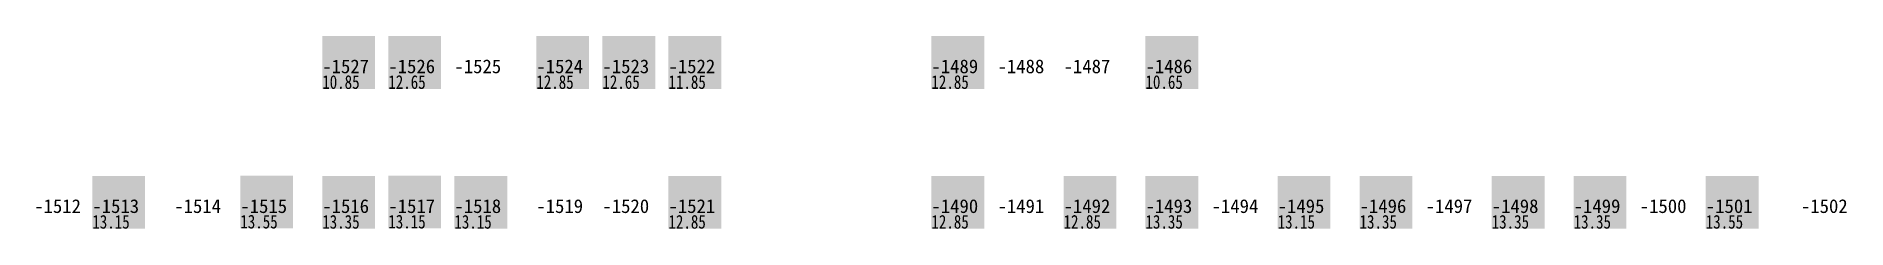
# Model space of a CAD drawing. Header units: millimetres. Extents: x -291287 to 173786, y -607295 to -295550.
# Drawn here: x -282173 to -213664, y -591620 to -584312 of the extents above; entities that cross this region are included whole.
import ezdxf
from ezdxf.enums import TextEntityAlignment as Align

# ---------------------------------------------------------------- set-up
doc = ezdxf.new("R2010")
doc.units = ezdxf.units.MM
doc.header["$LTSCALE"] = 100
for name, color, linetype in [('a_parking_number', 200, 'Continuous'), ('a_parking_price', 221, 'Continuous'), ('a_parking_sales_mark', 180, 'Continuous')]:
    doc.layers.add(name, color=color, linetype=linetype)
doc.styles.add('华文细黑', font='STXIHEI.TTF')
doc.styles.add('黑体', font='simhei.ttf', dxfattribs={"width": 0.8})

msp = doc.modelspace()

# ---------------------------------------------------------------- texts
at = {"layer": 'a_parking_number', "style": '华文细黑'}
for s, p in [('-1527', (-270464, -585462, 0)), ('-1526', (-267964, -585462, 0)), ('-1525', (-265464, -585462, 0)), ('-1524', (-262364, -585462, 0)), ('-1523', (-259864, -585462, 0)), ('-1522', (-257364, -585462, 0)), ('-1489', (-247414, -585462, 0)), ('-1488', (-244914, -585462, 0)), ('-1487', (-242414, -585462, 0)), ('-1486', (-239314, -585462, 0)), ('-1512', (-281364, -590762, 0)), ('-1513', (-279164, -590762, 0)), ('-1514', (-276064, -590762, 0)), ('-1515', (-273564, -590762, 0)), ('-1516', (-270464, -590762, 0)), ('-1517', (-267964, -590762, 0)), ('-1518', (-265464, -590762, 0)), ('-1519', (-262364, -590762, 0)), ('-1520', (-259864, -590762, 0)), ('-1521', (-257364, -590762, 0)), ('-1490', (-247414, -590762, 0)), ('-1491', (-244914, -590762, 0)), ('-1492', (-242414, -590762, 0)), ('-1493', (-239314, -590762, 0)), ('-1494', (-236814, -590762, 0)), ('-1495', (-234314, -590762, 0)), ('-1496', (-231214, -590762, 0)), ('-1497', (-228714, -590762, 0)), ('-1498', (-226214, -590762, 0)), ('-1499', (-223114, -590762, 0)), ('-1500', (-220614, -590762, 0)), ('-1501', (-218114, -590762, 0)), ('-1502', (-214514, -590762, 0))]:
    msp.add_text(s, height=520, dxfattribs=at).set_placement(p, align=Align.MIDDLE)
at = {"layer": 'a_parking_price', "style": '黑体', "width": 0.8}
for s, p in [('10.85', (-271351, -586312)), ('12.65', (-268851, -586312)), ('12.85', (-263251, -586312)), ('12.65', (-260751, -586312)), ('11.85', (-258251, -586312)), ('12.85', (-248301, -586312)), ('10.65', (-240201, -586312)), ('13.15', (-280051, -591612)), ('13.55', (-274451, -591606)), ('13.35', (-271351, -591612)), ('13.15', (-268851, -591606)), ('13.15', (-266351, -591612)), ('12.85', (-258251, -591612)), ('12.85', (-248301, -591612)), ('12.85', (-243301, -591612)), ('13.35', (-240201, -591612)), ('13.15', (-235201, -591612)), ('13.35', (-232101, -591612)), ('13.35', (-227101, -591612)), ('13.35', (-224001, -591612)), ('13.55', (-219001, -591612))]:
    msp.add_text(s, height=520, dxfattribs=at).set_placement(p)

# ---------------------------------------------------------------- linework, layer by layer
at = {"layer": 'a_parking_sales_mark'}
for points in [[(-271351, -586312), (-269351, -586312), (-271351, -584312), (-269351, -584312)], [(-268851, -586312), (-266851, -586312), (-268851, -584312), (-266851, -584312)], [(-263251, -586312), (-261251, -586312), (-263251, -584312), (-261251, -584312)], [(-260751, -586312), (-258751, -586312), (-260751, -584312), (-258751, -584312)], [(-258251, -586312), (-256251, -586312), (-258251, -584312), (-256251, -584312)], [(-248301, -586312), (-246301, -586312), (-248301, -584312), (-246301, -584312)], [(-240201, -586312), (-238201, -586312), (-240201, -584312), (-238201, -584312)], [(-280051, -591612), (-278051, -591612), (-280051, -589612), (-278051, -589612)], [(-274451, -591606), (-272451, -591606), (-274451, -589606), (-272451, -589606)], [(-271351, -591612), (-269351, -591612), (-271351, -589612), (-269351, -589612)], [(-268851, -591606), (-266851, -591606), (-268851, -589606), (-266851, -589606)], [(-266351, -591612), (-264351, -591612), (-266351, -589612), (-264351, -589612)], [(-258251, -591612), (-256251, -591612), (-258251, -589612), (-256251, -589612)], [(-248301, -591612), (-246301, -591612), (-248301, -589612), (-246301, -589612)], [(-243301, -591612), (-241301, -591612), (-243301, -589612), (-241301, -589612)], [(-240201, -591612), (-238201, -591612), (-240201, -589612), (-238201, -589612)], [(-235201, -591612), (-233201, -591612), (-235201, -589612), (-233201, -589612)], [(-232101, -591612), (-230101, -591612), (-232101, -589612), (-230101, -589612)], [(-227101, -591612), (-225101, -591612), (-227101, -589612), (-225101, -589612)], [(-224001, -591612), (-222001, -591612), (-224001, -589612), (-222001, -589612)], [(-219001, -591612), (-217001, -591612), (-219001, -589612), (-217001, -589612)]]:
    msp.add_solid(points, dxfattribs=at)

msp.set_redraw_order([(e.dxf.handle, doc.entitydb.next_handle()) for e in msp.query("TEXT MTEXT ATTDEF DIMENSION ARC_DIMENSION")])  # texts and dimensions are drawn at this point

doc.saveas('drawing.dxf')
